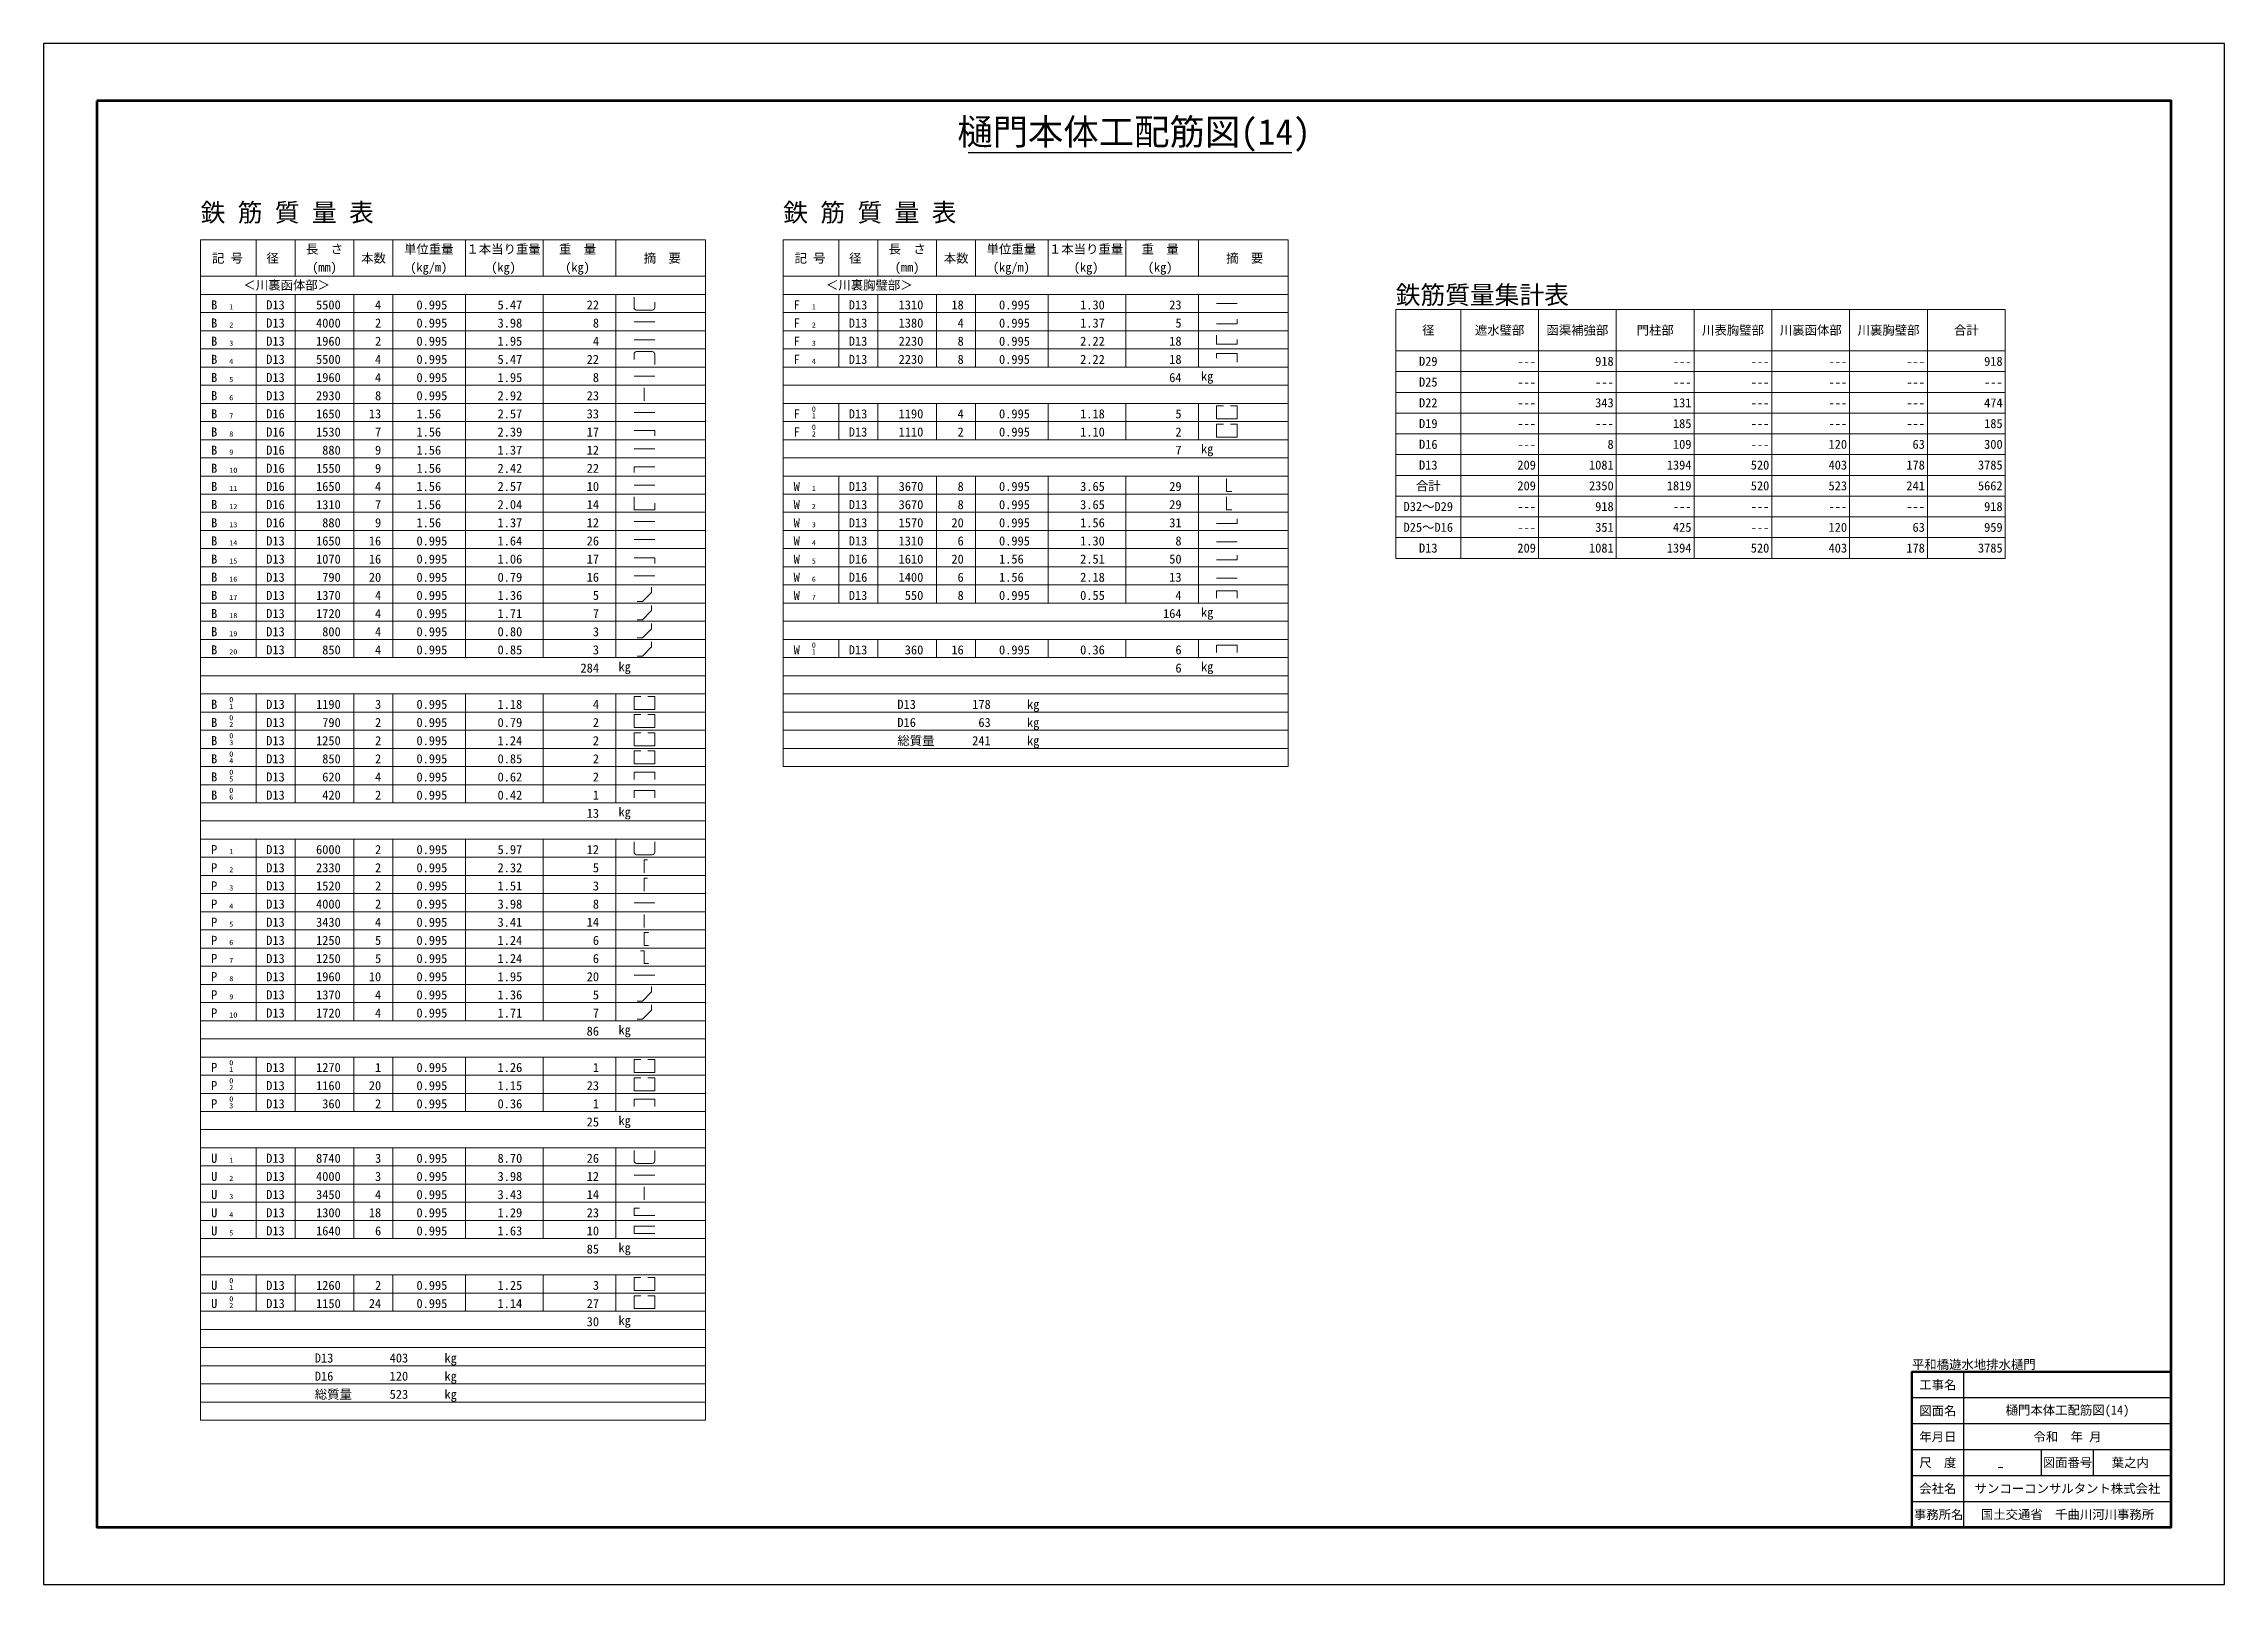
# Model space of a CAD drawing. Header units: millimetres. Extents: x 169470 to 758170, y -17820 to 11880.
# Drawn here: x 716120 to 758170, y -17820 to 11880 of the extents above; entities that cross this region are included whole.
import ezdxf
from ezdxf.enums import TextEntityAlignment as Align

# ---------------------------------------------------------------- set-up
doc = ezdxf.new("R2010")
doc.units = ezdxf.units.MM
doc.header["$LTSCALE"] = 50
doc.layers.get('Defpoints').update_dxf_attribs({"color": 151})
for name, color, linetype, lineweight in [('D-MTR-LINE', 7, 'Continuous', 13), ('D-MTR-TXT', 7, 'Continuous', 13), ('D-STR-TXT', 7, 'Continuous', 13), ('D-TTL', 2, 'Continuous', 140), ('D-TTL-FRAM', 2, 'Continuous', 50), ('D-TTL-LINE', 7, 'Continuous', 25), ('D-TTL-TXT', 7, 'Continuous', 25)]:
    doc.layers.add(name, color=color, linetype=linetype, lineweight=lineweight)
doc.styles.add('MS ゴシック', font='MS Gothic.ttf')
doc.styles.add('YOKO_GOTHIC', font='MS Gothic.ttf')

msp = doc.modelspace()

# ---------------------------------------------------------------- texts
at = {"layer": 'D-MTR-TXT', "style": 'MS ゴシック'}
for s, p in [('＜川裏函体部＞', (720807.44, 7228.7)), ('＜川裏胸璧部＞', (732040.67, 7228.7))]:
    msp.add_text(s, height=175, dxfattribs=at).set_placement(p, align=Align.MIDDLE)
for s, height, p in [('B ', 175, (719348.87, 6756.64)), ('1', 100, (719698.87, 6756.64)), ('0.995', 175, (723308.87, 6756.64)), ('F ', 175, (730582.1, 6756.64)), ('1', 100, (730932.1, 6756.64)), ('0.995', 175, (734542.1, 6756.64)), ('B ', 175, (719348.87, 6406.64)), ('2', 100, (719698.87, 6406.64)), ('0.995', 175, (723308.87, 6406.64)), ('F ', 175, (730582.1, 6406.64)), ('2', 100, (730932.1, 6406.64)), ('0.995', 175, (734542.1, 6406.64)), ('B ', 175, (719348.87, 6056.64)), ('3', 100, (719698.87, 6056.64)), ('0.995', 175, (723308.87, 6056.64)), ('F ', 175, (730582.1, 6056.64)), ('3', 100, (730932.1, 6056.64)), ('0.995', 175, (734542.1, 6056.64)), ('B ', 175, (719348.87, 5706.64)), ('B ', 175, (719348.87, 5356.64)), ('4', 100, (719698.87, 5706.64)), ('0.995', 175, (723308.87, 5706.64)), ('0.995', 175, (723308.87, 5356.64)), ('F ', 175, (730582.1, 5706.64)), ('4', 100, (730932.1, 5706.64)), ('0.995', 175, (734542.1, 5706.64)), ('B ', 175, (719348.87, 5006.64)), ('5', 100, (719698.87, 5356.64)), ('6', 100, (719698.87, 5006.64)), ('0.995', 175, (723308.87, 5006.64)), ('B ', 175, (719348.87, 4656.64)), ('7', 100, (719698.87, 4656.64)), ('1.56 ', 175, (723308.87, 4656.64)), ('F', 175, (730582.1, 4656.64)), ('0', 100, (730932.1, 4786.64)), ('1', 100, (730932.1, 4656.64)), ('0.995', 175, (734542.1, 4656.64)), ('B ', 175, (719348.87, 4306.64)), ('8', 100, (719698.87, 4306.64)), ('1.56 ', 175, (723308.87, 4306.64)), ('F', 175, (730582.1, 4306.64)), ('2', 100, (730932.1, 4306.64)), ('0', 100, (730932.1, 4436.64)), ('0.995', 175, (734542.1, 4306.64)), ('B ', 175, (719348.87, 3956.64)), ('9', 100, (719698.87, 3956.64)), ('1.56 ', 175, (723308.87, 3956.64)), ('B ', 175, (719348.87, 3606.64)), ('B ', 175, (719348.87, 3256.64)), ('10', 100, (719698.87, 3606.64)), ('1.56 ', 175, (723308.87, 3606.64)), ('1.56 ', 175, (723308.87, 3256.64)), ('W ', 175, (730582.1, 3256.64)), ('0.995', 175, (734542.1, 3256.64)), ('B ', 175, (719348.87, 2906.64)), ('11', 100, (719698.87, 3256.64)), ('12', 100, (719698.87, 2906.64)), ('1.56 ', 175, (723308.87, 2906.64)), ('W ', 175, (730582.1, 2906.64)), ('2', 100, (730932.1, 2906.64)), ('1', 100, (730932.1, 3256.64)), ('0.995', 175, (734542.1, 2906.64)), ('B ', 175, (719348.87, 2556.64)), ('13', 100, (719698.87, 2556.64)), ('1.56 ', 175, (723308.87, 2556.64)), ('W ', 175, (730582.1, 2556.64)), ('3', 100, (730932.1, 2556.64)), ('0.995', 175, (734542.1, 2556.64)), ('B ', 175, (719348.87, 2206.64)), ('14', 100, (719698.87, 2206.64)), ('0.995', 175, (723308.87, 2206.64)), ('W ', 175, (730582.1, 2206.64)), ('4', 100, (730932.1, 2206.64)), ('0.995', 175, (734542.1, 2206.64)), ('B ', 175, (719348.87, 1856.64)), ('15', 100, (719698.87, 1856.64)), ('0.995', 175, (723308.87, 1856.64)), ('W ', 175, (730582.1, 1856.64)), ('5', 100, (730932.1, 1856.64)), ('1.56 ', 175, (734542.1, 1856.64)), ('B ', 175, (719348.87, 1506.64)), ('B ', 175, (719348.87, 1156.64)), ('16', 100, (719698.87, 1506.64)), ('0.995', 175, (723308.87, 1506.64)), ('0.995', 175, (723308.87, 1156.64)), ('W ', 175, (730582.1, 1506.64)), ('W ', 175, (730582.1, 1156.64)), ('6', 100, (730932.1, 1506.64)), ('0.995', 175, (734542.1, 1156.64)), ('1.56 ', 175, (734542.1, 1506.64)), ('B ', 175, (719348.87, 806.64)), ('17', 100, (719698.87, 1156.64)), ('18', 100, (719698.87, 806.64)), ('0.995', 175, (723308.87, 806.64)), ('7', 100, (730932.1, 1156.64)), ('B ', 175, (719348.87, 456.64)), ('19', 100, (719698.87, 456.64)), ('0.995', 175, (723308.87, 456.64)), ('B', 175, (719348.87, 106.64)), ('20', 100, (719698.87, 106.64)), ('0.995', 175, (723308.87, 106.64)), ('W', 175, (730582.1, 106.64)), ('0', 100, (730932.1, 236.64)), ('1', 100, (730932.1, 106.64)), ('0.995', 175, (734542.1, 106.64)), ('B', 175, (719348.87, -943.36)), ('0', 100, (719698.87, -813.36)), ('0.995', 175, (723308.87, -943.36)), ('D13', 175, (732582.1, -943.36)), ('kg', 175, (735082.1, -943.36)), ('B', 175, (719348.87, -1293.36)), ('2', 100, (719698.87, -1293.36)), ('0', 100, (719698.87, -1163.36)), ('1', 100, (719698.87, -943.36)), ('0.995', 175, (723308.87, -1293.36)), ('D16', 175, (732582.1, -1293.36)), ('kg', 175, (735082.1, -1293.36)), ('B', 175, (719348.87, -1643.36)), ('3', 100, (719698.87, -1643.36)), ('0', 100, (719698.87, -1513.36)), ('0.995', 175, (723308.87, -1643.36)), ('総質量', 175, (732582.1, -1643.36)), ('kg', 175, (735082.1, -1643.36)), ('B', 175, (719348.87, -1993.36)), ('4', 100, (719698.87, -1993.36)), ('0', 100, (719698.87, -1863.36)), ('0.995', 175, (723308.87, -1993.36)), ('B', 175, (719348.87, -2343.36)), ('B', 175, (719348.87, -2693.36)), ('5', 100, (719698.87, -2343.36)), ('0', 100, (719698.87, -2213.36)), ('0', 100, (719698.87, -2563.36)), ('0.995', 175, (723308.87, -2343.36)), ('0.995', 175, (723308.87, -2693.36)), ('6', 100, (719698.87, -2693.36)), ('P ', 175, (719348.87, -3743.36)), ('1', 100, (719698.87, -3743.36)), ('0.995', 175, (723308.87, -3743.36)), ('P ', 175, (719348.87, -4093.36)), ('2', 100, (719698.87, -4093.36)), ('0.995', 175, (723308.87, -4093.36)), ('P ', 175, (719348.87, -4443.36)), ('P ', 175, (719348.87, -4793.36)), ('3', 100, (719698.87, -4443.36)), ('0.995', 175, (723308.87, -4443.36)), ('0.995', 175, (723308.87, -4793.36)), ('P ', 175, (719348.87, -5143.36)), ('4', 100, (719698.87, -4793.36)), ('0.995', 175, (723308.87, -5143.36)), ('P ', 175, (719348.87, -5493.36)), ('5', 100, (719698.87, -5143.36)), ('6', 100, (719698.87, -5493.36)), ('0.995', 175, (723308.87, -5493.36)), ('P ', 175, (719348.87, -5843.36)), ('7', 100, (719698.87, -5843.36)), ('0.995', 175, (723308.87, -5843.36)), ('P', 175, (719348.87, -6193.36)), ('8', 100, (719698.87, -6193.36)), ('0.995', 175, (723308.87, -6193.36)), ('P ', 175, (719348.87, -6543.36)), ('P ', 175, (719348.87, -6893.36)), ('9', 100, (719698.87, -6543.36)), ('0.995', 175, (723308.87, -6543.36)), ('0.995', 175, (723308.87, -6893.36)), ('10', 100, (719698.87, -6893.36)), ('P', 175, (719348.87, -7943.36)), ('0', 100, (719698.87, -7813.36)), ('1', 100, (719698.87, -7943.36)), ('0.995', 175, (723308.87, -7943.36)), ('P', 175, (719348.87, -8293.36)), ('2', 100, (719698.87, -8293.36)), ('0', 100, (719698.87, -8163.36)), ('0.995', 175, (723308.87, -8293.36)), ('P', 175, (719348.87, -8643.36)), ('3', 100, (719698.87, -8643.36)), ('0', 100, (719698.87, -8513.36)), ('0.995', 175, (723308.87, -8643.36)), ('U ', 175, (719348.87, -9693.36)), ('1', 100, (719698.87, -9693.36)), ('0.995', 175, (723308.87, -9693.36)), ('U ', 175, (719348.87, -10043.36)), ('2', 100, (719698.87, -10043.36)), ('0.995', 175, (723308.87, -10043.36)), ('U ', 175, (719348.87, -10393.36)), ('3', 100, (719698.87, -10393.36)), ('0.995', 175, (723308.87, -10393.36)), ('U ', 175, (719348.87, -10743.36)), ('U ', 175, (719349.1, -11093.36)), ('4', 100, (719698.87, -10743.36)), ('0.995', 175, (723308.87, -10743.36)), ('0.995', 175, (723309.1, -11093.36)), ('5', 100, (719699.1, -11093.36)), ('U', 175, (719349.1, -12143.36)), ('0', 100, (719699.1, -12013.36)), ('1', 100, (719699.1, -12143.36)), ('0.995', 175, (723309.1, -12143.36)), ('U', 175, (719349.1, -12493.36)), ('2', 100, (719699.1, -12493.36)), ('0', 100, (719699.1, -12363.36)), ('0.995', 175, (723309.1, -12493.36)), ('D13', 175, (721348.87, -13543.36)), ('kg', 175, (723848.87, -13543.36)), ('D16', 175, (721348.87, -13893.36)), ('kg', 175, (723848.87, -13893.36)), ('総質量', 175, (721348.87, -14243.36)), ('kg', 175, (723848.87, -14243.36))]:
    msp.add_text(s, height=height, dxfattribs=at).set_placement(p)
for s, p in [('D13', (720768.87, 6756.64)), ('5500', (721848.87, 6756.64)), ('4', (722628.87, 6756.64)), ('5.47', (725348.87, 6756.64)), ('22', (726828.87, 6756.64)), ('D13', (732002.1, 6756.64)), ('1310', (733082.1, 6756.64)), ('18', (733862.1, 6756.64)), ('1.30', (736582.1, 6756.64)), ('23', (738062.1, 6756.64)), ('D13', (720768.87, 6406.64)), ('4000', (721848.87, 6406.64)), ('2', (722628.87, 6406.64)), ('3.98', (725348.87, 6406.64)), ('8', (726828.87, 6406.64)), ('D13', (732002.1, 6406.64)), ('1380', (733082.1, 6406.64)), ('4', (733862.1, 6406.64)), ('1.37', (736582.1, 6406.64)), ('5', (738062.1, 6406.64)), ('D13', (720768.87, 6056.64)), ('1960', (721848.87, 6056.64)), ('2', (722628.87, 6056.64)), ('1.95', (725348.87, 6056.64)), ('4', (726828.87, 6056.64)), ('D13', (732002.1, 6056.64)), ('2230', (733082.1, 6056.64)), ('8', (733862.1, 6056.64)), ('2.22', (736582.1, 6056.64)), ('18', (738062.1, 6056.64)), ('D13', (720768.87, 5706.64)), ('D13', (720768.87, 5356.64)), ('5500', (721848.87, 5706.64)), ('1960', (721848.87, 5356.64)), ('4', (722628.87, 5706.64)), ('4', (722628.87, 5356.64)), ('5.47', (725348.87, 5706.64)), ('1.95', (725348.87, 5356.64)), ('22', (726828.87, 5706.64)), ('8', (726828.87, 5356.64)), ('D13', (732002.1, 5706.64)), ('2230', (733082.1, 5706.64)), ('8', (733862.1, 5706.64)), ('2.22', (736582.1, 5706.64)), ('64', (738062.1, 5356.64)), ('18', (738062.1, 5706.64)), ('D13', (720768.87, 5006.64)), ('2930', (721848.87, 5006.64)), ('8', (722628.87, 5006.64)), ('2.92', (725348.87, 5006.64)), ('23', (726828.87, 5006.64)), ('D16', (720768.87, 4656.64)), ('1650', (721848.87, 4656.64)), ('13', (722628.87, 4656.64)), ('2.57', (725348.87, 4656.64)), ('33', (726828.87, 4656.64)), ('D13', (732002.1, 4656.64)), ('1190', (733082.1, 4656.64)), ('4', (733862.1, 4656.64)), ('1.18', (736582.1, 4656.64)), ('5', (738062.1, 4656.64)), ('D16', (720768.87, 4306.64)), ('1530', (721848.87, 4306.64)), ('7', (722628.87, 4306.64)), ('2.39', (725348.87, 4306.64)), ('17', (726828.87, 4306.64)), ('D13', (732002.1, 4306.64)), ('1110', (733082.1, 4306.64)), ('2', (733862.1, 4306.64)), ('1.10', (736582.1, 4306.64)), ('2', (738062.1, 4306.64)), ('D16', (720768.87, 3956.64)), ('880', (721848.87, 3956.64)), ('9', (722628.87, 3956.64)), ('1.37', (725348.87, 3956.64)), ('12', (726828.87, 3956.64)), ('7', (738062.1, 3956.64)), ('D16', (720768.87, 3606.64)), ('D16', (720768.87, 3256.64)), ('1550', (721848.87, 3606.64)), ('1650', (721848.87, 3256.64)), ('4', (722628.87, 3256.64)), ('9', (722628.87, 3606.64)), ('2.42', (725348.87, 3606.64)), ('2.57', (725348.87, 3256.64)), ('22', (726828.87, 3606.64)), ('10', (726828.87, 3256.64)), ('D13', (732002.1, 3256.64)), ('3670', (733082.1, 3256.64)), ('8', (733862.1, 3256.64)), ('3.65', (736582.1, 3256.64)), ('29', (738062.1, 3256.64)), ('D16', (720768.87, 2906.64)), ('1310', (721848.87, 2906.64)), ('7', (722628.87, 2906.64)), ('2.04', (725348.87, 2906.64)), ('14', (726828.87, 2906.64)), ('D13', (732002.1, 2906.64)), ('3670', (733082.1, 2906.64)), ('8', (733862.1, 2906.64)), ('3.65', (736582.1, 2906.64)), ('29', (738062.1, 2906.64)), ('D16', (720768.87, 2556.64)), ('880', (721848.87, 2556.64)), ('9', (722628.87, 2556.64)), ('1.37', (725348.87, 2556.64)), ('12', (726828.87, 2556.64)), ('D13', (732002.1, 2556.64)), ('1570', (733082.1, 2556.64)), ('20', (733862.1, 2556.64)), ('1.56', (736582.1, 2556.64)), ('31', (738062.1, 2556.64)), ('D13', (720768.87, 2206.64)), ('1650', (721848.87, 2206.64)), ('16', (722628.87, 2206.64)), ('1.64', (725348.87, 2206.64)), ('26', (726828.87, 2206.64)), ('D13', (732002.1, 2206.64)), ('1310', (733082.1, 2206.64)), ('1.30', (736582.1, 2206.64)), ('D13', (720768.87, 1856.64)), ('1070', (721848.87, 1856.64)), ('16', (722628.87, 1856.64)), ('1.06', (725348.87, 1856.64)), ('17', (726828.87, 1856.64)), ('D16', (732002.1, 1856.64)), ('1610', (733082.1, 1856.64)), ('20', (733862.1, 1856.64)), ('2.51', (736582.1, 1856.64)), ('50', (738062.1, 1856.64)), ('D13', (720768.87, 1506.64)), ('D13', (720768.87, 1156.64)), ('1370', (721848.87, 1156.64)), ('790', (721848.87, 1506.64)), ('20', (722628.87, 1506.64)), ('4', (722628.87, 1156.64)), ('0.79', (725348.87, 1506.64)), ('1.36', (725348.87, 1156.64)), ('16', (726828.87, 1506.64)), ('5', (726828.87, 1156.64)), ('D16', (732002.1, 1506.64)), ('D13', (732002.1, 1156.64)), ('1400', (733082.1, 1506.64)), ('550', (733082.1, 1156.64)), ('8', (733862.1, 1156.64)), ('6', (733862.1, 1506.64)), ('2.18', (736582.1, 1506.64)), ('0.55', (736582.1, 1156.64)), ('13', (738062.1, 1506.64)), ('4', (738062.1, 1156.64)), ('D13', (720768.87, 806.64)), ('1720', (721848.87, 806.64)), ('4', (722628.87, 806.64)), ('1.71', (725348.87, 806.64)), ('7', (726828.87, 806.64)), ('D13', (720768.87, 456.64)), ('800', (721848.87, 456.64)), ('4', (722628.87, 456.64)), ('0.80', (725348.87, 456.64)), ('3', (726828.87, 456.64)), ('D13', (720768.87, 106.64)), ('850', (721848.87, 106.64)), ('4', (722628.87, 106.64)), ('0.85', (725348.87, 106.64)), ('3', (726828.87, 106.64)), ('D13', (732002.1, 106.64)), ('360', (733082.1, 106.64)), ('16', (733862.1, 106.64)), ('0.36', (736582.1, 106.64)), ('6', (738062.1, 106.64)), ('284', (726828.87, -243.36)), ('6', (738062.1, -243.36)), ('D13', (720768.87, -943.36)), ('1190', (721848.87, -943.36)), ('3', (722628.87, -943.36)), ('1.18', (725348.87, -943.36)), ('4', (726828.87, -943.36)), ('D13', (720768.87, -1293.36)), ('790', (721848.87, -1293.36)), ('2', (722628.87, -1293.36)), ('0.79', (725348.87, -1293.36)), ('2', (726828.87, -1293.36)), ('63', (734382.1, -1293.36)), ('D13', (720768.87, -1643.36)), ('1250', (721848.87, -1643.36)), ('2', (722628.87, -1643.36)), ('1.24', (725348.87, -1643.36)), ('2', (726828.87, -1643.36)), ('D13', (720768.87, -1993.36)), ('850', (721848.87, -1993.36)), ('2', (722628.87, -1993.36)), ('0.85', (725348.87, -1993.36)), ('2', (726828.87, -1993.36)), ('D13', (720768.87, -2343.36)), ('D13', (720768.87, -2693.36)), ('420', (721848.87, -2693.36)), ('620', (721848.87, -2343.36)), ('4', (722628.87, -2343.36)), ('2', (722628.87, -2693.36)), ('0.62', (725348.87, -2343.36)), ('0.42', (725348.87, -2693.36)), ('2', (726828.87, -2343.36)), ('13', (726828.87, -3043.36)), ('1', (726828.87, -2693.36)), ('D13', (720768.87, -3743.36)), ('6000', (721848.87, -3743.36)), ('2', (722628.87, -3743.36)), ('5.97', (725348.87, -3743.36)), ('12', (726828.87, -3743.36)), ('D13', (720768.87, -4093.36)), ('2330', (721848.87, -4093.36)), ('2', (722628.87, -4093.36)), ('2.32', (725348.87, -4093.36)), ('5', (726828.87, -4093.36)), ('D13', (720768.87, -4443.36)), ('D13', (720768.87, -4793.36)), ('4000', (721848.87, -4793.36)), ('1520', (721848.87, -4443.36)), ('2', (722628.87, -4443.36)), ('2', (722628.87, -4793.36)), ('3.98', (725348.87, -4793.36)), ('1.51', (725348.87, -4443.36)), ('3', (726828.87, -4443.36)), ('8', (726828.87, -4793.36)), ('D13', (720768.87, -5143.36)), ('3430', (721848.87, -5143.36)), ('4', (722628.87, -5143.36)), ('3.41', (725348.87, -5143.36)), ('14', (726828.87, -5143.36)), ('D13', (720768.87, -5493.36)), ('1250', (721848.87, -5493.36)), ('5', (722628.87, -5493.36)), ('1.24', (725348.87, -5493.36)), ('6', (726828.87, -5493.36)), ('D13', (720768.87, -5843.36)), ('1250', (721848.87, -5843.36)), ('5', (722628.87, -5843.36)), ('1.24', (725348.87, -5843.36)), ('6', (726828.87, -5843.36)), ('D13', (720768.87, -6193.36)), ('1960', (721848.87, -6193.36)), ('10', (722628.87, -6193.36)), ('1.95', (725348.87, -6193.36)), ('20', (726828.87, -6193.36)), ('D13', (720768.87, -6543.36)), ('D13', (720768.87, -6893.36)), ('1370', (721848.87, -6543.36)), ('1720', (721848.87, -6893.36)), ('4', (722628.87, -6543.36)), ('4', (722628.87, -6893.36)), ('1.36', (725348.87, -6543.36)), ('1.71', (725348.87, -6893.36)), ('5', (726828.87, -6543.36)), ('7', (726828.87, -6893.36)), ('86', (726828.87, -7243.36)), ('D13', (720768.87, -7943.36)), ('1270', (721848.87, -7943.36)), ('1', (722628.87, -7943.36)), ('1.26', (725348.87, -7943.36)), ('1', (726828.87, -7943.36)), ('D13', (720768.87, -8293.36)), ('1160', (721848.87, -8293.36)), ('20', (722628.87, -8293.36)), ('1.15', (725348.87, -8293.36)), ('23', (726828.87, -8293.36)), ('D13', (720768.87, -8643.36)), ('360', (721848.87, -8643.36)), ('2', (722628.87, -8643.36)), ('0.36', (725348.87, -8643.36)), ('25', (726828.87, -8993.36)), ('1', (726828.87, -8643.36)), ('D13', (720768.87, -9693.36)), ('8740', (721848.87, -9693.36)), ('3', (722628.87, -9693.36)), ('8.70', (725348.87, -9693.36)), ('26', (726828.87, -9693.36)), ('D13', (720768.87, -10043.36)), ('4000', (721848.87, -10043.36)), ('3', (722628.87, -10043.36)), ('3.98', (725348.87, -10043.36)), ('12', (726828.87, -10043.36)), ('D13', (720768.87, -10393.36)), ('3450', (721848.87, -10393.36)), ('4', (722628.87, -10393.36)), ('3.43', (725348.87, -10393.36)), ('14', (726828.87, -10393.36)), ('D13', (720768.87, -10743.36)), ('D13', (720769.1, -11093.36)), ('1300', (721848.87, -10743.36)), ('1640', (721849.1, -11093.36)), ('18', (722628.87, -10743.36)), ('6', (722629.1, -11093.36)), ('1.29', (725348.87, -10743.36)), ('1.63', (725349.1, -11093.36)), ('23', (726828.87, -10743.36)), ('10', (726829.1, -11093.36)), ('85', (726829.1, -11443.36)), ('D13', (720769.1, -12143.36)), ('1260', (721849.1, -12143.36)), ('2', (722629.1, -12143.36)), ('1.25', (725349.1, -12143.36)), ('3', (726829.1, -12143.36)), ('D13', (720769.1, -12493.36)), ('1150', (721849.1, -12493.36)), ('24', (722629.1, -12493.36)), ('1.14', (725349.1, -12493.36)), ('27', (726829.1, -12493.36)), ('30', (726829.1, -12843.36)), ('403', (723148.87, -13543.36)), ('120', (723148.87, -13893.36)), ('523', (723148.87, -14243.36))]:
    msp.add_text(s, height=175, dxfattribs=at).set_placement(p, align=Align.RIGHT)
for s, p in [('径', (742818.98, 6356.81)), ('遮水璧部', (744193.98, 6356.81)), ('函渠補強部', (745693.98, 6356.81)), ('門柱部', (747193.98, 6356.81)), ('川表胸璧部', (748693.98, 6356.81)), ('川裏函体部', (750193.98, 6356.81)), ('川裏胸璧部', (751693.98, 6356.81)), ('合計', (753193.98, 6356.81)), ('D29', (742818.98, 5756.81)), ('D25', (742818.98, 5356.81)), ('D22', (742818.98, 4956.81)), ('D19', (742818.98, 4556.81)), ('D16', (742818.98, 4156.81)), ('D13', (742818.98, 3756.81)), ('合計', (742818.98, 3356.81)), ('D32～D29', (742818.98, 2956.81)), ('D25～D16', (742818.98, 2556.81)), ('D13', (742818.98, 2156.81))]:
    msp.add_text(s, height=175, dxfattribs=at).set_placement(p, align=Align.MIDDLE_CENTER)
for s, p in [('---', (744893.98, 5756.81)), ('918', (746393.98, 5756.81)), ('---', (747893.98, 5756.81)), ('---', (749393.98, 5756.81)), ('---', (750893.98, 5756.81)), ('---', (752393.98, 5756.81)), ('918', (753893.98, 5756.81)), ('---', (744893.98, 5356.81)), ('---', (746393.98, 5356.81)), ('---', (747893.98, 5356.81)), ('---', (749393.98, 5356.81)), ('---', (750893.98, 5356.81)), ('---', (752393.98, 5356.81)), ('---', (753893.98, 5356.81)), ('---', (744893.98, 4956.81)), ('343', (746393.98, 4956.81)), ('131', (747893.98, 4956.81)), ('185', (747893.98, 4556.81)), ('---', (749393.98, 4956.81)), ('---', (750893.98, 4956.81)), ('---', (752393.98, 4956.81)), ('474', (753893.98, 4956.81)), ('185', (753893.98, 4556.81)), ('---', (744893.98, 4556.81)), ('---', (746393.98, 4556.81)), ('8', (746393.98, 4156.81)), ('109', (747893.98, 4156.81)), ('---', (749393.98, 4556.81)), ('120', (750893.98, 4156.81)), ('---', (750893.98, 4556.81)), ('---', (752393.98, 4556.81)), ('63', (752393.98, 4156.81)), ('300', (753893.98, 4156.81)), ('209', (744893.98, 3756.81)), ('---', (744893.98, 4156.81)), ('1081', (746393.98, 3756.81)), ('---', (749393.98, 4156.81)), ('403', (750893.98, 3756.81)), ('209', (744893.98, 3356.81)), ('2350', (746393.98, 3356.81)), ('523', (750893.98, 3356.81)), ('---', (744893.98, 2956.81)), ('918', (746393.98, 2956.81)), ('---', (747893.98, 2956.81)), ('---', (749393.98, 2956.81)), ('---', (750893.98, 2956.81)), ('---', (752393.98, 2956.81)), ('918', (753893.98, 2956.81)), ('---', (744893.98, 2556.81)), ('351', (746393.98, 2556.81)), ('425', (747893.98, 2556.81)), ('---', (749393.98, 2556.81)), ('120', (750893.98, 2556.81)), ('63', (752393.98, 2556.81)), ('959', (753893.98, 2556.81)), ('209', (744893.98, 2156.81)), ('1081', (746393.98, 2156.81)), ('403', (750893.98, 2156.81))]:
    msp.add_text(s, height=175, dxfattribs=at).set_placement(p, align=Align.MIDDLE_RIGHT)
at = {"layer": 'D-MTR-TXT', "color": 1, "style": 'MS ゴシック'}
for s, p in [('1394', (747893.98, 3756.81)), ('520', (749393.98, 3756.81)), ('178', (752393.98, 3756.81)), ('3785', (753893.98, 3756.81)), ('1819', (747893.98, 3356.81)), ('520', (749393.98, 3356.81)), ('241', (752393.98, 3356.81)), ('5662', (753893.98, 3356.81)), ('1394', (747893.98, 2156.81)), ('520', (749393.98, 2156.81)), ('178', (752393.98, 2156.81)), ('3785', (753893.98, 2156.81))]:
    msp.add_text(s, height=175, dxfattribs=at).set_placement(p, align=Align.MIDDLE_RIGHT)
for s, p in [('6', (733862.1, 2206.64)), ('8', (738062.1, 2206.64)), ('164', (738062.1, 806.64)), ('178', (734382.1, -943.36)), ('241', (734382.1, -1643.36))]:
    msp.add_text(s, height=175, dxfattribs=at).set_placement(p, align=Align.RIGHT)
at = {"layer": 'D-STR-TXT', "style": 'YOKO_GOTHIC'}
for s, p in [('鉄 筋 質 量 表 ', (719147.57, 8345.09)), ('鉄 筋 質 量 表 ', (730380.8, 8345.09)), ('鉄筋質量集計表', (742190.39, 6756.81))]:
    msp.add_text(s, height=350, dxfattribs=at).set_placement(p, align=Align.BOTTOM_LEFT)
for s, p in [('長  さ ', (721595.25, 7920.09)), ('単位重量 ', (723605.96, 7920.09)), ('１本当り重量 ', (725047.32, 7920.09)), ('重\u3000量 ', (726474.88, 7920.09)), ('長  さ ', (732828.48, 7920.09)), ('単位重量 ', (734839.18, 7920.09)), ('１本当り重量 ', (736280.54, 7920.09)), ('重\u3000量 ', (737708.11, 7920.09)), ('記 号 ', (719724.66, 7745.09)), ('径 ', (720595.26, 7745.09)), ('(mm) ', (721595.25, 7570.09)), ('本数 ', (722541.11, 7745.09)), ('(kg/m) ', (723605.96, 7570.09)), ('(kg) ', (725047.32, 7570.09)), ('(kg) ', (726474.88, 7570.09)), ('摘\u3000要 ', (728107.07, 7745.09)), ('記 号 ', (730957.88, 7745.09)), ('径 ', (731828.49, 7745.09)), ('(mm) ', (732828.48, 7570.09)), ('本数 ', (733774.34, 7745.09)), ('(kg/m) ', (734839.18, 7570.09)), ('(kg) ', (736280.54, 7570.09)), ('(kg) ', (737708.11, 7570.09)), ('摘\u3000要 ', (739340.3, 7745.09))]:
    msp.add_text(s, height=175, dxfattribs=at).set_placement(p, align=Align.MIDDLE_CENTER)
for p in [(738437.02, 5470.09), (738437.02, 4070.09), (738437.02, 920.09), (727203.8, -129.91), (738437.02, -129.91), (727203.8, -2929.91), (727203.8, -7129.91), (727203.8, -8879.91), (727204.02, -11329.91), (727204.02, -12729.91)]:
    msp.add_text('kg ', height=175, dxfattribs=at).set_placement(p, align=Align.MIDDLE_LEFT)
at = {"layer": 'D-TTL-TXT', "style": 'MS ゴシック'}
msp.add_text('樋門本体工配筋図(14)', height=500, dxfattribs=at).set_placement((737144.53, 9780), align=Align.BOTTOM_CENTER)
msp.add_text('平和橋遊水地排水樋門', height=175, dxfattribs=at).set_placement((752144.53, -13720), align=Align.BOTTOM_LEFT)
for s, p in [('工事名', (752644.53, -13970)), ('図面名', (752644.53, -14470)), ('樋門本体工配筋図(14)', (755144.53, -14470)), ('年月日', (752644.53, -14970)), ('令和  年 月', (755144.53, -14970)), ('尺\u3000度', (752644.53, -15470)), ('図面番号', (755144.53, -15470)), ('葉之内', (756354.43, -15470)), ('会社名', (752644.53, -15970)), ('サンコーコンサルタント株式会社', (755144.53, -15970)), ('_', (753854.43, -15470)), ('事務所名', (752660.6, -16470)), ('国土交通省\u3000千曲川河川事務所', (755144.53, -16470))]:
    msp.add_text(s, height=175, dxfattribs=at).set_placement(p, align=Align.MIDDLE)

# ---------------------------------------------------------------- linework, layer by layer
at = {"layer": 'D-MTR-LINE'}
for p, q in [((742193.98, 6756.81), (753943.98, 6756.81)), ((742193.98, 6756.81), (742193.98, 1956.81)), ((743443.98, 6756.81), (743443.98, 1956.81)), ((744943.98, 6756.81), (744943.98, 1956.81)), ((746443.98, 6756.81), (746443.98, 1956.81)), ((747943.98, 6756.81), (747943.98, 1956.81)), ((749443.98, 6756.81), (749443.98, 1956.81)), ((750943.98, 6756.81), (750943.98, 1956.81)), ((752443.98, 6756.81), (752443.98, 1956.81)), ((753943.98, 6756.81), (753943.98, 1956.81)), ((742193.98, 5956.81), (753943.98, 5956.81)), ((742193.98, 5556.81), (753943.98, 5556.81)), ((742193.98, 5156.81), (753943.98, 5156.81)), ((742193.98, 4756.81), (753943.98, 4756.81)), ((742193.98, 4356.81), (753943.98, 4356.81)), ((742193.98, 3956.81), (753943.98, 3956.81)), ((742193.98, 3556.81), (753943.98, 3556.81)), ((742193.98, 3156.81), (753943.98, 3156.81)), ((742193.98, 2756.81), (753943.98, 2756.81)), ((742193.98, 2356.81), (753943.98, 2356.81)), ((742193.98, 1956.81), (753943.98, 1956.81))]:
    msp.add_line(p, q, dxfattribs=at)
at = {"layer": 'D-STR-TXT'}
for p, q in [((728880.8, 8095.09), (719147.57, 8095.09)), ((719147.57, 8095.09), (719147.57, 7045.09)), ((720220.26, 8095.09), (720220.26, 7395.09)), ((720970.25, 8095.09), (720970.25, 7395.09)), ((722103.77, 8095.09), (722103.77, 7395.09)), ((722853.76, 8095.09), (722853.76, 7395.09)), ((724253.74, 8095.09), (724253.74, 7395.09)), ((725753.73, 8095.09), (725753.73, 7395.09)), ((727153.72, 8095.09), (727153.72, 7395.09)), ((728880.8, 8095.09), (728880.8, 7045.09)), ((740114.02, 8095.09), (730380.8, 8095.09)), ((730380.8, 8095.09), (730380.8, 7045.09)), ((731453.49, 8095.09), (731453.49, 7395.09)), ((732203.48, 8095.09), (732203.48, 7395.09)), ((733336.99, 8095.09), (733336.99, 7395.09)), ((734086.99, 8095.09), (734086.99, 7395.09)), ((735486.97, 8095.09), (735486.97, 7395.09)), ((736986.96, 8095.09), (736986.96, 7395.09)), ((738386.94, 8095.09), (738386.94, 7395.09)), ((740114.02, 8095.09), (740114.02, 7045.09)), ((719147.8, 7395.09), (728880.8, 7395.09)), ((730381.02, 7395.09), (740114.02, 7395.09)), ((719147.8, 7045.09), (728880.8, 7045.09)), ((719147.8, 7045.09), (719147.8, -14654.91)), ((720220.8, 7045.09), (720220.8, 45.09)), ((720970.8, 7045.09), (720970.8, 45.09)), ((722103.8, 7045.09), (722103.8, 45.09)), ((722853.8, 7045.09), (722853.8, 45.09)), ((724253.8, 7045.09), (724253.8, 45.09)), ((725753.8, 7045.09), (725753.8, 45.09)), ((727153.8, 7045.09), (727153.8, 45.09)), ((727503.8, 6795.09), (727503.8, 6995.09)), ((727553.8, 6745.09), (727853.8, 6745.09)), ((727903.8, 6795.09), (727903.8, 6895.09)), ((728880.8, 7045.09), (728880.8, -14654.91)), ((730381.02, 7045.09), (730381.02, -2054.91)), ((730381.02, 7045.09), (740114.02, 7045.09)), ((731454.02, 7045.09), (731454.02, 5645.09)), ((732204.02, 7045.09), (732204.02, 5645.09)), ((733337.02, 7045.09), (733337.02, 5645.09)), ((734087.02, 7045.09), (734087.02, 5645.09)), ((735487.02, 7045.09), (735487.02, 5645.09)), ((736987.02, 7045.09), (736987.02, 5645.09)), ((738387.02, 7045.09), (738387.02, 5645.09)), ((738737.02, 6870.09), (739137.02, 6870.09)), ((740114.02, 7045.09), (740114.02, -2054.91)), ((719147.8, 6695.09), (728880.8, 6695.09)), ((719147.8, 6345.09), (728880.8, 6345.09)), ((727503.8, 6520.09), (727903.8, 6520.09)), ((730381.02, 6695.09), (740114.02, 6695.09)), ((730381.02, 6345.09), (740114.02, 6345.09)), ((738737.02, 6476.71), (739137.02, 6476.71)), ((739137.02, 6476.71), (739137.02, 6567.44)), ((719147.8, 5995.09), (728880.8, 5995.09)), ((727503.8, 6170.09), (727903.8, 6170.09)), ((730381.02, 5995.09), (740114.02, 5995.09)), ((738737.02, 6087.99), (738737.02, 6257.49)), ((738737.02, 6087.99), (739137.02, 6087.99)), ((739137.02, 5907.49), (738737.02, 5907.49)), ((738737.02, 5907.49), (738737.02, 5816.76)), ((739137.02, 6087.99), (739137.02, 6178.72)), ((739137.02, 5907.49), (739137.02, 5737.99)), ((719147.8, 5645.09), (728880.8, 5645.09)), ((727503.8, 5470.09), (727903.8, 5470.09)), ((730381.02, 5645.09), (740114.02, 5645.09)), ((719147.8, 5295.09), (728880.8, 5295.09)), ((727697.25, 4995.09), (727697.25, 5245.09)), ((730381.02, 5295.09), (740114.02, 5295.09)), ((719147.8, 4945.09), (728880.8, 4945.09)), ((727503.8, 4770.09), (727903.8, 4770.09)), ((730381.02, 4945.09), (740114.02, 4945.09)), ((731454.02, 4945.09), (731454.02, 4245.09)), ((732204.02, 4945.09), (732204.02, 4245.09)), ((733337.02, 4945.09), (733337.02, 4245.09)), ((734087.02, 4945.09), (734087.02, 4245.09)), ((735487.02, 4945.09), (735487.02, 4245.09)), ((736987.02, 4945.09), (736987.02, 4245.09)), ((738387.02, 4945.09), (738387.02, 4245.09)), ((738737.02, 4645.09), (738737.02, 4895.09)), ((738737.02, 4895.09), (738867.7, 4895.09)), ((738737.02, 4645.09), (739137.02, 4645.09)), ((739137.02, 4895.09), (739006.35, 4895.09)), ((739137.02, 4645.09), (739137.02, 4895.09)), ((719147.8, 4595.09), (728880.8, 4595.09)), ((719147.8, 4245.09), (728880.8, 4245.09)), ((730381.02, 4595.09), (740114.02, 4595.09)), ((730381.02, 4245.09), (740114.02, 4245.09)), ((738737.02, 4295.09), (738737.02, 4545.09)), ((738737.02, 4545.09), (738867.7, 4545.09)), ((738737.02, 4295.09), (739137.02, 4295.09)), ((739137.02, 4545.09), (739006.35, 4545.09)), ((739137.02, 4295.09), (739137.02, 4545.09)), ((719147.8, 3895.09), (728880.8, 3895.09)), ((727503.8, 4070.09), (727903.8, 4070.09)), ((730381.02, 3895.09), (740114.02, 3895.09)), ((719147.8, 3545.09), (728880.8, 3545.09)), ((727503.8, 3370.09), (727903.8, 3370.09)), ((730381.02, 3545.09), (740114.02, 3545.09)), ((731454.02, 3545.09), (731454.02, 1095.09)), ((732204.02, 3545.09), (732204.02, 1095.09)), ((733337.02, 3545.09), (733337.02, 1095.09)), ((734087.02, 3545.09), (734087.02, 1095.09)), ((735487.02, 3545.09), (735487.02, 1095.09)), ((736987.02, 3545.09), (736987.02, 1095.09)), ((738387.02, 3545.09), (738387.02, 1095.09)), ((738930.47, 3245.09), (738930.47, 3495.09)), ((719147.8, 3195.09), (728880.8, 3195.09)), ((727503.8, 2895.09), (727503.8, 3145.09)), ((727903.8, 3020.09), (727903.8, 2895.09)), ((730381.02, 3195.09), (740114.02, 3195.09)), ((738930.47, 3245.09), (739029.29, 3245.09)), ((738930.47, 2895.09), (738930.47, 3145.09)), ((719147.8, 2845.09), (728880.8, 2845.09)), ((727503.8, 2895.09), (727903.8, 2895.09)), ((727503.8, 2670.09), (727903.8, 2670.09)), ((730381.02, 2845.09), (740114.02, 2845.09)), ((738737.02, 2626.71), (739137.02, 2626.71)), ((738930.47, 2895.09), (739029.29, 2895.09)), ((739137.02, 2626.71), (739137.02, 2717.44)), ((719147.8, 2495.09), (728880.8, 2495.09)), ((719147.8, 2145.09), (728880.8, 2145.09)), ((727503.8, 2320.09), (727903.8, 2320.09)), ((730381.02, 2495.09), (740114.02, 2495.09)), ((730381.02, 2145.09), (740114.02, 2145.09)), ((738737.02, 2276.71), (739137.02, 2276.71)), ((719147.8, 1795.09), (728880.8, 1795.09)), ((730381.02, 1795.09), (740114.02, 1795.09)), ((738737.02, 1926.71), (739137.02, 1926.71)), ((739137.02, 1926.71), (739137.02, 2017.44)), ((719147.8, 1445.09), (728880.8, 1445.09)), ((727503.8, 1620.09), (727903.8, 1620.09)), ((727666.49, 1125.01), (727843.27, 1301.79)), ((727843.27, 1301.79), (727843.27, 1401.79)), ((730381.02, 1445.09), (740114.02, 1445.09)), ((738737.02, 1576.71), (739137.02, 1576.71)), ((738737.02, 1193.53), (738737.02, 1333.56)), ((738737.02, 1333.56), (739137.02, 1333.56)), ((739137.02, 1333.56), (739137.02, 1193.53)), ((719147.8, 1095.09), (728880.8, 1095.09)), ((727566.49, 1125.01), (727666.49, 1125.01)), ((727666.49, 775.01), (727843.27, 951.79)), ((727843.27, 951.79), (727843.27, 1051.79)), ((730381.02, 1095.09), (740114.02, 1095.09)), ((719147.8, 745.09), (728880.8, 745.09)), ((727566.49, 775.01), (727666.49, 775.01)), ((727566.49, 425.01), (727666.49, 425.01)), ((727666.49, 425.01), (727843.27, 601.79)), ((727843.27, 601.79), (727843.27, 701.79)), ((730381.02, 745.09), (740114.02, 745.09)), ((719147.8, 395.09), (728880.8, 395.09)), ((719147.8, 45.09), (728880.8, 45.09)), ((727566.49, 75.01), (727666.49, 75.01)), ((727666.49, 75.01), (727843.27, 251.79)), ((727843.27, 251.79), (727843.27, 351.79)), ((730381.02, 395.09), (740114.02, 395.09)), ((730381.02, 45.09), (740114.02, 45.09)), ((731454.02, 395.09), (731454.02, 45.09)), ((732204.02, 395.09), (732204.02, 45.09)), ((733337.02, 395.09), (733337.02, 45.09)), ((734087.02, 395.09), (734087.02, 45.09)), ((735487.02, 395.09), (735487.02, 45.09)), ((736987.02, 395.09), (736987.02, 45.09)), ((738387.02, 395.09), (738387.02, 45.09)), ((738737.02, 143.53), (738737.02, 283.56)), ((738737.02, 283.56), (739137.02, 283.56)), ((739137.02, 283.56), (739137.02, 143.53)), ((719147.8, -304.91), (728880.8, -304.91)), ((730381.02, -304.91), (740114.02, -304.91)), ((719147.8, -654.91), (728880.8, -654.91)), ((720220.8, -654.91), (720220.8, -2754.91)), ((720970.8, -654.91), (720970.8, -2754.91)), ((722103.8, -654.91), (722103.8, -2754.91)), ((722853.8, -654.91), (722853.8, -2754.91)), ((724253.8, -654.91), (724253.8, -2754.91)), ((725753.8, -654.91), (725753.8, -2754.91)), ((727153.8, -654.91), (727153.8, -2754.91)), ((727503.8, -954.91), (727503.8, -704.91)), ((727503.8, -704.91), (727634.47, -704.91)), ((727903.8, -704.91), (727773.12, -704.91)), ((727903.8, -954.91), (727903.8, -704.91)), ((730381.02, -654.91), (740114.02, -654.91)), ((719147.8, -1004.91), (728880.8, -1004.91)), ((727503.8, -954.91), (727903.8, -954.91)), ((727503.8, -1304.91), (727503.8, -1054.91)), ((727503.8, -1054.91), (727634.47, -1054.91)), ((727903.8, -1054.91), (727773.12, -1054.91)), ((727903.8, -1304.91), (727903.8, -1054.91)), ((730381.02, -1004.91), (740114.02, -1004.91)), ((719147.8, -1354.91), (728880.8, -1354.91)), ((727503.8, -1304.91), (727903.8, -1304.91)), ((727503.8, -1654.91), (727503.8, -1404.91)), ((727503.8, -1404.91), (727634.47, -1404.91)), ((727503.8, -1654.91), (727903.8, -1654.91)), ((727903.8, -1404.91), (727773.12, -1404.91)), ((727903.8, -1654.91), (727903.8, -1404.91)), ((730381.02, -1354.91), (740114.02, -1354.91)), ((719147.8, -1704.91), (728880.8, -1704.91)), ((719147.8, -2054.91), (728880.8, -2054.91)), ((727503.8, -2004.91), (727503.8, -1754.91)), ((727503.8, -1754.91), (727634.47, -1754.91)), ((727503.8, -2004.91), (727903.8, -2004.91)), ((727903.8, -1754.91), (727773.12, -1754.91)), ((727903.8, -2004.91), (727903.8, -1754.91)), ((730381.02, -1704.91), (740114.02, -1704.91)), ((730381.02, -2054.91), (740114.02, -2054.91)), ((719147.8, -2404.91), (728880.8, -2404.91)), ((727503.8, -2306.47), (727503.8, -2166.44)), ((727503.8, -2166.44), (727903.8, -2166.44)), ((727503.8, -2656.47), (727503.8, -2516.44)), ((727503.8, -2516.44), (727903.8, -2516.44)), ((727903.8, -2166.44), (727903.8, -2306.47)), ((727903.8, -2516.44), (727903.8, -2656.47)), ((719147.8, -2754.91), (728880.8, -2754.91)), ((719147.8, -3104.91), (728880.8, -3104.91)), ((719147.8, -3454.91), (728880.8, -3454.91)), ((720220.8, -3454.91), (720220.8, -6954.91)), ((720970.8, -3454.91), (720970.8, -6954.91)), ((722103.8, -3454.91), (722103.8, -6954.91)), ((722853.8, -3454.91), (722853.8, -6954.91)), ((724253.8, -3454.91), (724253.8, -6954.91)), ((725753.8, -3454.91), (725753.8, -6954.91)), ((727153.8, -3454.91), (727153.8, -6954.91)), ((727503.8, -3704.91), (727503.8, -3504.91)), ((727553.8, -3754.91), (727853.8, -3754.91)), ((727903.8, -3704.91), (727903.8, -3504.91)), ((719147.8, -3804.91), (728880.8, -3804.91)), ((719147.8, -4154.91), (728880.8, -4154.91)), ((727697.25, -4104.91), (727697.25, -3854.91)), ((727697.25, -3854.91), (727763.21, -3854.91)), ((727697.25, -4454.91), (727697.25, -4204.91)), ((727697.25, -4204.91), (727763.21, -4204.91)), ((719147.8, -4504.91), (728880.8, -4504.91)), ((719147.8, -4854.91), (728880.8, -4854.91)), ((727503.8, -4679.91), (727903.8, -4679.91)), ((727697.25, -5154.91), (727697.25, -4904.91)), ((719147.8, -5204.91), (728880.8, -5204.91)), ((727697.25, -5504.91), (727697.25, -5254.91)), ((727697.25, -5254.91), (727786.02, -5254.91)), ((719147.8, -5554.91), (728880.8, -5554.91)), ((727697.25, -5604.91), (727631.28, -5604.91)), ((727697.25, -5504.91), (727786.02, -5504.91)), ((727697.25, -5854.91), (727697.25, -5604.91)), ((727697.25, -5854.91), (727786.02, -5854.91)), ((719147.8, -5904.91), (728880.8, -5904.91)), ((719147.8, -6254.91), (728880.8, -6254.91)), ((727503.8, -6079.91), (727903.8, -6079.91)), ((727843.27, -6398.21), (727843.27, -6298.21)), ((719147.8, -6604.91), (728880.8, -6604.91)), ((727566.49, -6574.99), (727666.49, -6574.99)), ((727666.49, -6574.99), (727843.27, -6398.21)), ((727843.27, -6748.21), (727843.27, -6648.21)), ((719147.8, -6954.91), (728880.8, -6954.91)), ((727566.49, -6924.99), (727666.49, -6924.99)), ((727666.49, -6924.99), (727843.27, -6748.21)), ((719147.8, -7304.91), (728880.8, -7304.91)), ((719147.8, -7654.91), (728880.8, -7654.91)), ((720220.8, -7654.91), (720220.8, -8704.91)), ((720970.8, -7654.91), (720970.8, -8704.91)), ((722103.8, -7654.91), (722103.8, -8704.91)), ((722853.8, -7654.91), (722853.8, -8704.91)), ((724253.8, -7654.91), (724253.8, -8704.91)), ((725753.8, -7654.91), (725753.8, -8704.91)), ((727153.8, -7654.91), (727153.8, -8704.91)), ((727503.8, -7954.91), (727503.8, -7704.91)), ((727503.8, -7704.91), (727634.47, -7704.91)), ((727503.8, -7954.91), (727903.8, -7954.91)), ((727903.8, -7704.91), (727773.12, -7704.91)), ((727903.8, -7954.91), (727903.8, -7704.91)), ((719147.8, -8004.91), (728880.8, -8004.91)), ((719147.8, -8354.91), (728880.8, -8354.91)), ((727503.8, -8304.91), (727503.8, -8054.91)), ((727503.8, -8054.91), (727634.47, -8054.91)), ((727503.8, -8304.91), (727903.8, -8304.91)), ((727903.8, -8054.91), (727773.12, -8054.91)), ((727903.8, -8304.91), (727903.8, -8054.91)), ((719147.8, -8704.91), (728880.8, -8704.91)), ((727503.8, -8606.47), (727503.8, -8466.44)), ((727503.8, -8466.44), (727903.8, -8466.44)), ((727903.8, -8466.44), (727903.8, -8606.47)), ((719147.8, -9054.91), (728880.8, -9054.91)), ((719147.8, -9404.91), (728880.8, -9404.91)), ((720220.8, -9404.91), (720220.8, -10804.91)), ((720970.8, -9404.91), (720970.8, -10804.91)), ((722103.8, -9404.91), (722103.8, -10804.91)), ((722853.8, -9404.91), (722853.8, -10804.91)), ((724253.8, -9404.91), (724253.8, -10804.91)), ((725753.8, -9404.91), (725753.8, -10804.91)), ((727153.8, -9404.91), (727153.8, -10804.91)), ((727503.8, -9654.91), (727503.8, -9454.91)), ((727903.8, -9654.91), (727903.8, -9454.91)), ((719147.8, -9754.91), (728880.8, -9754.91)), ((727503.8, -9929.91), (727903.8, -9929.91)), ((727553.8, -9704.91), (727853.8, -9704.91)), ((719147.8, -10104.91), (728880.8, -10104.91)), ((719147.8, -10454.91), (728880.8, -10454.91)), ((727697.25, -10404.91), (727697.25, -10154.91)), ((719147.8, -10804.91), (728880.8, -10804.91)), ((720220.8, -10804.91), (720220.8, -11154.91)), ((720970.8, -10804.91), (720970.8, -11154.91)), ((722103.8, -10804.91), (722103.8, -11154.91)), ((722853.8, -10804.91), (722853.8, -11154.91)), ((724253.8, -10804.91), (724253.8, -11154.91)), ((725753.8, -10804.91), (725753.8, -11154.91)), ((727153.8, -10804.91), (727153.8, -11154.91)), ((727503.8, -10706.47), (727503.8, -10566.44)), ((727503.8, -10566.44), (727610.31, -10566.44)), ((727503.8, -10706.47), (727903.8, -10706.47)), ((727504.02, -11056.47), (727504.02, -10916.44)), ((727504.02, -10916.44), (727904.02, -10916.44)), ((719147.8, -11154.91), (728880.8, -11154.91)), ((727504.02, -11056.47), (727904.02, -11056.47)), ((719147.8, -11504.91), (728880.8, -11504.91)), ((719147.8, -11854.91), (728880.8, -11854.91)), ((720220.8, -11854.91), (720220.8, -12554.91)), ((720221.02, -11854.91), (720221.02, -12554.91)), ((720970.8, -11854.91), (720970.8, -12554.91)), ((720971.02, -11854.91), (720971.02, -12554.91)), ((722103.8, -11854.91), (722103.8, -12554.91)), ((722104.02, -11854.91), (722104.02, -12554.91)), ((722853.8, -11854.91), (722853.8, -12554.91)), ((722854.02, -11854.91), (722854.02, -12554.91)), ((724253.8, -11854.91), (724253.8, -12554.91)), ((724254.02, -11854.91), (724254.02, -12554.91)), ((725753.8, -11854.91), (725753.8, -12554.91)), ((725754.02, -11854.91), (725754.02, -12554.91)), ((727153.8, -11854.91), (727153.8, -12554.91)), ((727154.02, -11854.91), (727154.02, -12554.91)), ((727504.02, -12154.91), (727504.02, -11904.91)), ((727504.02, -11904.91), (727634.7, -11904.91)), ((727504.02, -12154.91), (727904.02, -12154.91)), ((727904.02, -11904.91), (727773.35, -11904.91)), ((727904.02, -12154.91), (727904.02, -11904.91)), ((719147.8, -12204.91), (728880.8, -12204.91)), ((719147.8, -12554.91), (728880.8, -12554.91)), ((727504.02, -12504.91), (727504.02, -12254.91)), ((727504.02, -12254.91), (727634.7, -12254.91)), ((727504.02, -12504.91), (727904.02, -12504.91)), ((727904.02, -12254.91), (727773.35, -12254.91)), ((727904.02, -12504.91), (727904.02, -12254.91)), ((719147.8, -12904.91), (728880.8, -12904.91)), ((719147.8, -13254.91), (728880.8, -13254.91)), ((719147.8, -13604.91), (728880.8, -13604.91)), ((719147.8, -13954.91), (728880.8, -13954.91)), ((719147.8, -14304.91), (728880.8, -14304.91)), ((719147.8, -14654.91), (728880.8, -14654.91))]:
    msp.add_line(p, q, dxfattribs=at)
msp.add_lwpolyline([(727503.8, 5792.44), (727503.8, 5892.44, -0.41421356), (727553.8, 5942.44), (727853.8, 5942.44, -0.41421356), (727903.8, 5892.44), (727903.8, 5692.44)], format="xyb", dxfattribs=at)
for points in [[(727503.8, 4420.09), (727903.8, 4420.09), (727903.8, 4322.7)], [(727903.8, 3720.09), (727503.8, 3720.09), (727503.8, 3614.66)], [(727503.8, 1970.09), (727903.8, 1970.09), (727903.8, 1858.14)]]:
    msp.add_lwpolyline(points, dxfattribs=at)
for centre, start, end in [((727553.8, 6795.09), 180, 270), ((727853.8, 6795.09), 270, 0), ((727553.8, -3704.91), 180, 270), ((727853.8, -3704.91), 270, 0), ((727553.8, -9654.91), 180, 270), ((727853.8, -9654.91), 270, 0)]:
    msp.add_arc(centre, 50, start, end, dxfattribs=at)
at = {"layer": 'D-TTL'}
msp.add_lwpolyline([(717144.53, 10780), (717144.53, -16720), (757144.53, -16720), (757144.53, 10780)], close=True, dxfattribs=at)
at = {"layer": 'D-TTL-FRAM'}
msp.add_lwpolyline([(752144.53, -16720), (752144.53, -13720), (757144.53, -13720)], dxfattribs=at)
at = {"layer": 'D-TTL-LINE'}
for p, q in [((733946.15, 9780), (740185.26, 9780)), ((753144.53, -16720), (753144.53, -13720)), ((752144.53, -14220), (757144.53, -14220)), ((752144.53, -14720), (757144.53, -14720)), ((752144.53, -15220), (757144.53, -15220)), ((754644.53, -15720), (754644.53, -15220)), ((755644.53, -15720), (755644.53, -15220)), ((752144.53, -15720), (757144.53, -15720)), ((752144.53, -16220), (757144.53, -16220))]:
    msp.add_line(p, q, dxfattribs=at)
at = {"layer": 'Defpoints', "color": 1}
msp.add_lwpolyline([(716119.53, 11880), (716119.53, -17820), (758169.53, -17820), (758169.53, 11880)], close=True, dxfattribs=at)

msp.set_redraw_order([(e.dxf.handle, doc.entitydb.next_handle()) for e in msp.query("TEXT MTEXT ATTDEF DIMENSION ARC_DIMENSION")])  # texts and dimensions are drawn at this point

doc.saveas('drawing.dxf')
